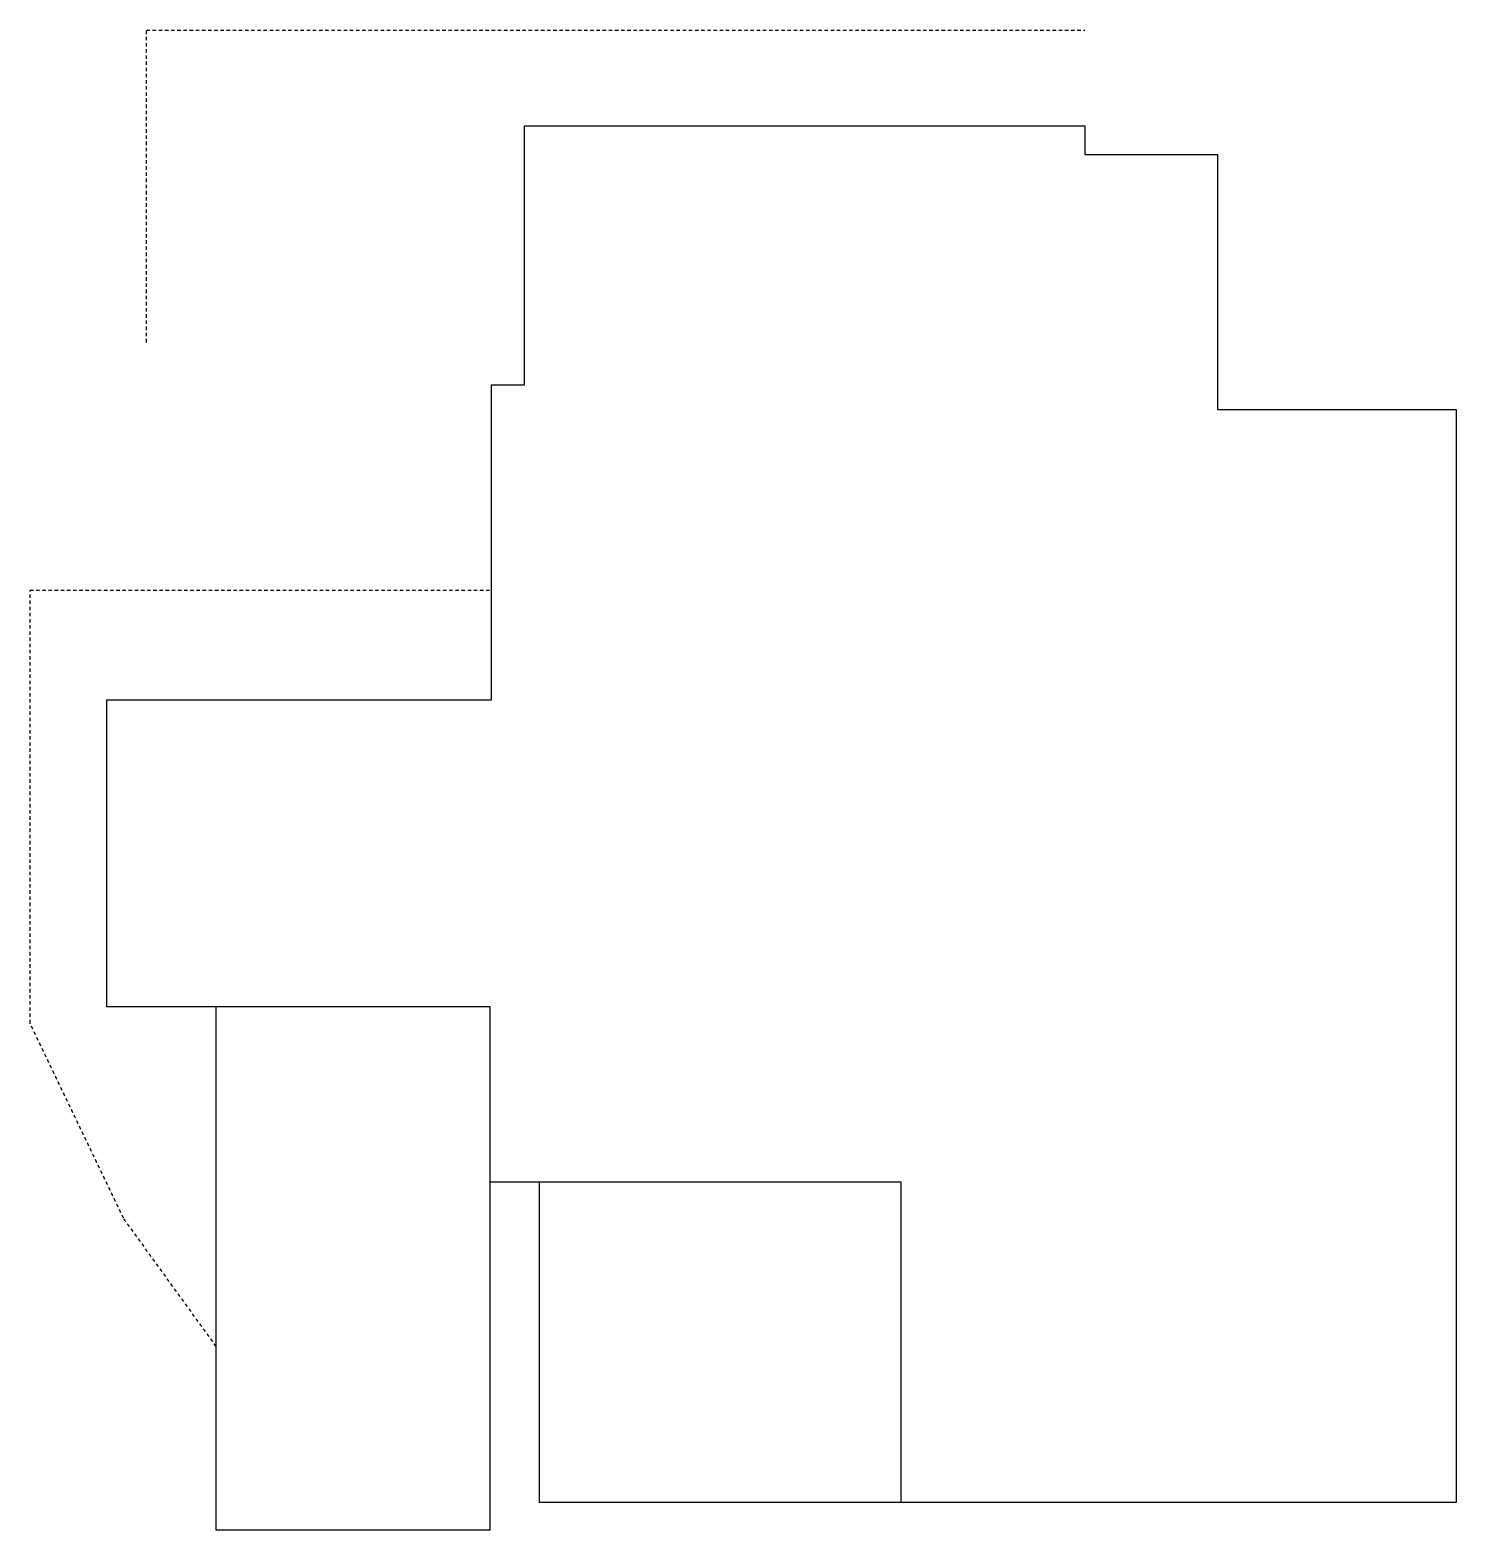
# Model space of a CAD drawing. Header units: feet. Extents: x 6175 to 40508, y 6759 to 18493.
# Drawn here: x 6174.8 to 6226.9, y 7700.8 to 7755.5 of the extents above; entities that cross this region are included whole.
import ezdxf

# ---------------------------------------------------------------- set-up
doc = ezdxf.new("R2010")
doc.units = ezdxf.units.FT
doc.header["$MEASUREMENT"] = 0
doc.linetypes.add('HIDDEN2', pattern=[0.1875, 0.125, -0.0625])
doc.layers.add('V-BLDG-DWELL', color=7, linetype='Continuous')
doc.layers.add('V-CONC', color=7, linetype='HIDDEN2')

msp = doc.modelspace()

# ---------------------------------------------------------------- linework, layer by layer
at = {"layer": 'V-BLDG-DWELL'}
for p, q in [((6192.885, 7742.567), (6192.885, 7752.017)), ((6192.885, 7752.017), (6213.335, 7752.017)), ((6213.335, 7752.017), (6213.335, 7750.967)), ((6213.335, 7750.967), (6218.185, 7750.967)), ((6218.185, 7750.967), (6218.185, 7741.667)), ((6191.685, 7731.067), (6191.685, 7742.567)), ((6191.685, 7742.567), (6192.885, 7742.567)), ((6218.185, 7741.667), (6226.885, 7741.667)), ((6226.885, 7741.667), (6226.885, 7701.767)), ((6177.635, 7719.867), (6177.635, 7731.067)), ((6177.635, 7731.067), (6191.685, 7731.067)), ((6191.635, 7719.867), (6177.635, 7719.867)), ((6181.635, 7700.767), (6181.635, 7719.867)), ((6191.635, 7713.467), (6191.635, 7719.867)), ((6206.635, 7713.467), (6191.635, 7713.467)), ((6191.635, 7700.767), (6191.635, 7713.467)), ((6193.435, 7701.767), (6193.435, 7713.467)), ((6206.635, 7701.767), (6206.635, 7713.467)), ((6206.635, 7701.767), (6193.435, 7701.767)), ((6226.885, 7701.767), (6206.635, 7701.767)), ((6191.635, 7700.767), (6181.635, 7700.767))]:
    msp.add_line(p, q, dxfattribs=at)
at = {"layer": 'V-CONC'}
for p, q in [((6179.085, 7755.517), (6213.335, 7755.517)), ((6179.085, 7744.117), (6179.085, 7755.517)), ((6174.835, 7735.067), (6191.685, 7735.067)), ((6174.835, 7719.267), (6174.835, 7735.067)), ((6178.251, 7712.144), (6174.835, 7719.267)), ((6181.635, 7707.467), (6178.251, 7712.144))]:
    msp.add_line(p, q, dxfattribs=at)

doc.saveas('drawing.dxf')
